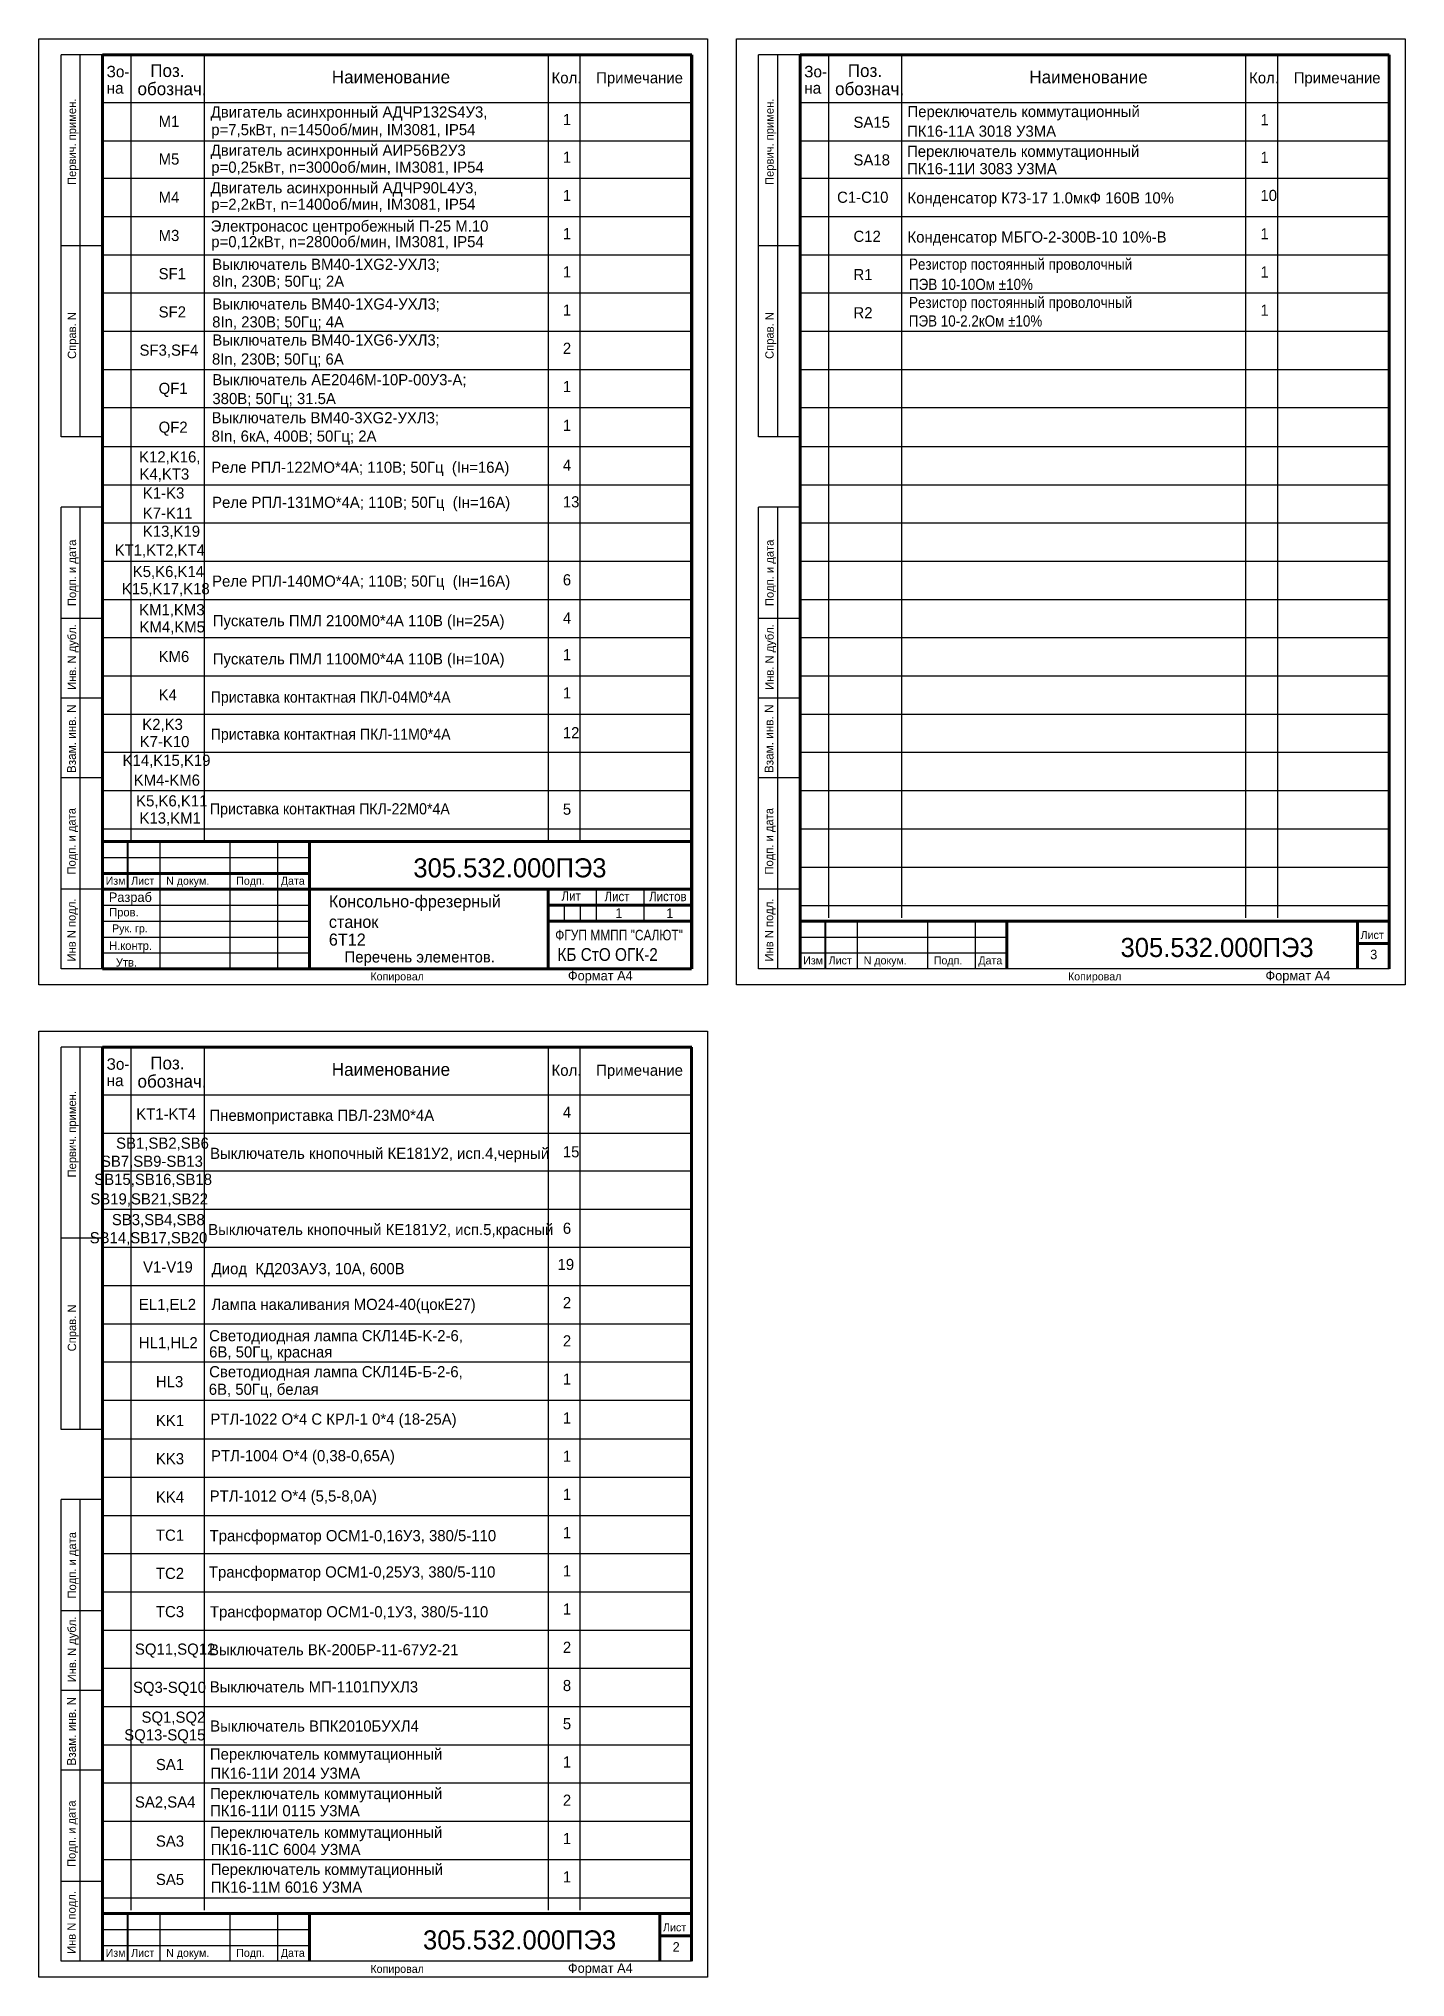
# Model space of a CAD drawing. Extents: x -8251 to 1289, y -86 to 2066.
# Drawn here: x 860 to 1289, y -15 to 594 of the extents above; entities that cross this region are included whole.
import ezdxf

# ---------------------------------------------------------------- set-up
doc = ezdxf.new("R2010")
doc.units = 0
doc.layers.get('0').update_dxf_attribs({"linetype": 'CONTINUOUS', "lineweight": 40})
doc.layers.add('РАМКА', color=7, linetype='CONTINUOUS')
doc.layers.add('Слой1', color=3, linetype='CONTINUOUS', lineweight=25)
doc.layers.add('Слой3', color=6, linetype='CONTINUOUS', lineweight=60)
doc.styles.get("Standard").update_dxf_attribs({"font": 'cad2win.shx', "height": 3.5})

msp = doc.modelspace()

# ---------------------------------------------------------------- texts
for s, height, p in [('Двигатель асинхронный АДЧР132S4У3,', 3.5, (913.98, 569.27)), ('Переключатель коммутационный', 3.5, (1132.74, 569.41)), ('M1', 3.5, (897.63, 566.31)), ('p=7,5кВт, n=1450об/мин, IM3081, IP54', 3.5, (914.15, 563.72)), ('1', 3.5, (1024.54, 566.89)), ('SA15', 3.5, (1115.78, 566.04)), ('ПК16-11A 3018 У3МА', 3.5, (1132.6, 563.25)), ('1', 3.5, (1243.54, 566.84)), ('Двигатель асинхронный АИР56В2У3', 3.5, (913.98, 557.27)), ('Переключатель коммутационный', 3.5, (1132.6, 556.93)), ('M5', 3.5, (897.63, 554.5)), ('p=0,25кВт, n=3000об/мин, IM3081, IP54', 3.5, (914.15, 551.94)), ('1', 3.5, (1024.54, 555.07)), ('SA18', 3.5, (1115.78, 554.23)), ('ПК16-11И 3083 У3МА', 3.5, (1132.6, 551.49)), ('1', 3.5, (1243.54, 555.03)), ('Двигатель асинхронный АДЧР90L4У3,', 3.5, (913.98, 545.46)), ('M4', 3.5, (897.63, 542.5)), ('p=2,2кВт, n=1400об/мин, IM3081, IP54', 3.5, (914.15, 540.31)), ('1', 3.5, (1024.54, 543.07)), ('C1-C10', 3.5, (1110.63, 542.5)), ('Конденсатор К73-17 1.0мкФ 160В 10%%%', 3.5, (1132.74, 542.29)), ('10', 3.5, (1243.54, 543.07)), ('Электронасос центробежный П-25 М.10', 3.5, (913.98, 533.46)), ('M3', 3.5, (897.63, 530.5)), ('p=0,12кВт, n=2800об/мин, IM3081, IP54', 3.5, (914.15, 528.55)), ('1', 3.5, (1024.54, 531.07)), ('C12', 3.5, (1115.78, 530.23)), ('Конденсатор МБГО-2-300В-10 10%%%-В', 3.5, (1132.74, 530.02)), ('1', 3.5, (1243.54, 531.03)), ('Выключатель ВМ40-1ХG2-УХЛ3;', 3.5, (914.46, 521.45)), ('SF1', 3.5, (897.63, 518.5)), ('8In, 230В; 50Гц; 2А ', 3.5, (914.5, 516.13)), ('1', 3.5, (1024.54, 519.07)), ('R1', 3.5, (1115.78, 518.23)), ('1', 3.5, (1243.54, 519.03)), ('Выключатель ВМ40-1ХG4-УХЛ3;', 3.5, (914.5, 509)), ('SF2', 3.5, (897.63, 506.5)), ('8In, 230В; 50Гц; 4А ', 3.5, (914.44, 503.37)), ('1', 3.5, (1024.54, 507.07)), ('R2', 3.5, (1115.78, 506.23)), ('1', 3.5, (1243.54, 507.03)), ('Выключатель ВМ40-1ХG6-УХЛ3;', 3.5, (914.5, 497.69)), ('SF3,SF4', 3.5, (891.63, 494.5)), ('8In, 230В; 50Гц; 6А ', 3.5, (914.37, 491.71)), ('2', 3.5, (1024.54, 495.07)), ('Выключатель AE2046M-10P-00У3-А;', 3.5, (914.5, 485.21)), ('QF1', 3.5, (897.63, 482.5)), ('380В; 50Гц; 31.5А ', 3.5, (914.5, 479.3)), ('1', 3.5, (1024.54, 483.07)), ('Выключатель ВМ40-3ХG2-УХЛ3;', 3.5, (914.27, 473.27)), ('QF2', 3.5, (897.63, 470.31)), ('8In, 6кА, 400В; 50Гц; 2А ', 3.5, (914.27, 467.51)), ('1', 3.5, (1024.54, 470.88)), ('K12,K16,', 3.5, (891.51, 461)), ('K4,KT3', 3.5, (891.63, 455.61)), ('Реле РПЛ-122MО*4A; 110В; 50Гц  (Iн=16А)', 3.5, (914.17, 457.73)), ('4', 3.5, (1024.54, 458.39)), ('K1-K3', 3.5, (892.68, 449.64)), ('Реле РПЛ-131MО*4A; 110В; 50Гц  (Iн=16А)', 3.5, (914.42, 446.72)), ('13', 3.5, (1024.54, 446.88)), ('K7-K11', 3.5, (892.66, 443.34)), ('K13,K19', 3.5, (892.68, 437.64)), ('KT1,KT2,KT4', 3.5, (883.82, 431.73)), ('K5,K6,K14', 3.5, (889.51, 425)), ('K15,K17,K18', 3.5, (886.08, 419.61)), ('Реле РПЛ-140MО*4A; 110В; 50Гц  (Iн=16А)', 3.5, (914.42, 421.99)), ('6', 3.5, (1024.54, 422.39)), ('KM1,KM3', 3.5, (891.51, 413)), ('4', 3.5, (1024.54, 410.39)), ('KM4,KM5', 3.5, (891.63, 407.61)), ('Пускатель ПМЛ 2100M0*4А 110B (Iн=25A)', 3.5, (914.63, 409.57)), ('KM6', 3.5, (897.63, 398.31)), ('1', 3.5, (1024.54, 398.88)), ('Пускатель ПМЛ 1100M0*4А 110B (Iн=10A)', 3.5, (914.63, 397.57)), ('K4', 3.5, (897.63, 386.31)), ('1', 3.5, (1024.54, 386.88)), ('K2,K3', 3.5, (892.49, 377)), ('12', 3.5, (1024.54, 374.39)), ('K7-K10', 3.5, (891.69, 371.61)), ('K14,K15,K19', 3.5, (886.32, 365.73)), ('KM4-KM6', 3.5, (889.81, 359.51)), ('K5,K6,K11', 3.5, (890.57, 353)), ('5', 3.5, (1024.54, 350.39)), ('K13,KM1', 3.5, (891.63, 347.61)), ('305.532.000ПЭ3', 6, (977.61, 330.71)), ('Консольно-фрезерный', 3.8, (951.07, 321.29)), ('станок', 3.8, (951.07, 314.87)), ('1', 3, (1041, 318)), ('1', 3, (1057, 318)), ('6Т12', 3.8, (951.07, 309.29)), ('305.532.000ПЭ3', 6, (1199.63, 305.72)), ('Перечень элементов.', 3.5, (956, 304)), ('3', 3, (1278, 305.01)), ('Копировал', 2.5, (964.12, 298.38)), ('Копировал', 2.5, (1183.12, 298.38)), ('KT1-KT4', 3.5, (890.6, 254.7)), ('Пневмоприставка ПВЛ-23M0*4A', 3.5, (913.62, 254.28)), ('4', 3.5, (1024.54, 255.27)), ('SB1,SB2,SB6', 3.5, (884.28, 245.53)), ('Выключатель кнопочный КЕ181У2, исп.4,черный', 3.5, (913.8, 242.33)), ('15', 3.5, (1024.54, 242.82)), ('SB15,SB16,SB18', 3.5, (877.43, 234.16)), ('SB7,SB9-SB13', 3.5, (879.52, 239.85)), ('SB19,SB21,SB22', 3.5, (876.19, 228.04)), ('SB14,SB17,SB20', 3.5, (875.98, 215.85)), ('SB3,SB4,SB8', 3.5, (882.96, 221.53)), ('Выключатель кнопочный КЕ181У2, исп.5,красный', 3.5, (913.19, 218.4)), ('6', 3.5, (1024.54, 218.82)), ('V1-V19', 3.5, (892.75, 206.65)), ('Диод  КД203AУ3, 10А, 600В', 3.5, (914.28, 206.14)), ('19', 3.5, (1022.87, 207.46)), ('EL1,EL2', 3.5, (891.43, 194.89)), ('Лампа накаливания МО24-40(цокЕ27)', 3.5, (914.23, 194.91)), ('2', 3.5, (1024.54, 195.46)), ('HL1,HL2', 3.5, (891.43, 182.89)), ('6В, 50Гц, красная', 3.5, (913.49, 179.99)), ('Светодиодная лампа СКЛ14Б-K-2-6,', 3.5, (913.5, 185.09)), ('2', 3.5, (1024.54, 183.46)), ('Светодиодная лампа СКЛ14Б-Б-2-6,', 3.5, (913.5, 173.78)), ('HL3', 3.5, (896.78, 170.65)), ('6В, 50Гц, белая', 3.5, (913.37, 168.27)), ('1', 3.5, (1024.54, 171.46)), ('KK1', 3.5, (896.78, 158.46)), ('РТЛ-1022 О*4 C КРЛ-1 0*4 (18-25А)', 3.5, (913.89, 158.9)), ('1', 3.5, (1024.54, 159.26)), ('KK3', 3.5, (896.78, 146.46)), ('РТЛ-1004 О*4 (0,38-0,65А)', 3.5, (914.09, 147.41)), ('1', 3.5, (1024.54, 147.26)), ('KK4', 3.5, (896.78, 134.46)), ('РТЛ-1012 О*4 (5,5-8,0А)', 3.5, (913.66, 134.76)), ('1', 3.5, (1024.54, 135.26)), ('TC1', 3.5, (896.78, 122.46)), ('Трансформатор ОСМ1-0,16У3, 380/5-110', 3.5, (913.63, 122.31)), ('1', 3.5, (1024.54, 123.26)), ('TC2', 3.5, (896.78, 110.46)), ('Трансформатор ОСМ1-0,25У3, 380/5-110  ', 3.5, (913.4, 110.91)), ('1', 3.5, (1024.54, 111.26)), ('TC3', 3.5, (896.78, 98.46)), ('Трансформатор ОСМ1-0,1У3, 380/5-110', 3.5, (913.74, 98.41)), ('1', 3.5, (1024.54, 99.26)), ('SQ11,SQ12', 3.5, (890.19, 86.69)), ('Выключатель ВК-200БР-11-67У2-21', 3.5, (913.46, 86.49)), ('2', 3.5, (1024.54, 87.26)), ('SQ3-SQ10', 3.5, (889.58, 74.69)), ('Выключатель МП-1101ПУХЛ3', 3.5, (913.69, 74.84)), ('8', 3.5, (1024.54, 75.26)), ('SQ1,SQ2', 3.5, (892.26, 65.33)), ('SQ13-SQ15', 3.5, (886.83, 59.77)), ('Выключатель ВПК2010БУХЛ4', 3.5, (913.82, 62.54)), ('5', 3.5, (1024.54, 63.26)), ('Переключатель коммутационный', 3.5, (913.73, 53.74)), ('SA1', 3.5, (896.78, 50.46)), ('ПК16-11И 2014 У3МА', 3.5, (913.86, 47.75)), ('1', 3.5, (1024.54, 51.26)), ('Переключатель коммутационный', 3.5, (913.78, 41.35)), ('2', 3.5, (1024.54, 39.26)), ('SA2,SA4', 3.5, (890.19, 38.69)), ('ПК16-11И 0115 У3МА', 3.5, (913.78, 35.96)), ('Переключатель коммутационный', 3.5, (913.78, 29.18)), ('1', 3.5, (1024.54, 27.22)), ('SA3', 3.5, (896.78, 26.42)), ('ПК16-11C 6004 У3МА', 3.5, (913.98, 23.8)), ('Переключатель коммутационный', 3.5, (913.98, 17.55)), ('1', 3.5, (1024.54, 15.18)), ('SA5', 3.5, (896.78, 14.38)), ('ПК16-11M 6016 У3МА', 3.5, (913.98, 11.96)), ('305.532.000ПЭ3', 6, (980.63, -5.86)), ('2', 3, (1059, -6.57)), ('Копировал', 2.5, (964.12, -13.2))]:
    msp.add_text(s, height=height).set_placement(p)
for s, width, p in [('Резистор постоянный проволочный', 0.9, (1133.22, 521.48)), ('ПЭВ 10-10Ом %%P10%%%', 0.9, (1133.22, 515.15)), ('Резистор постоянный проволочный', 0.9, (1133.22, 509.47)), ('ПЭВ 10-2.2кОм %%P10%%%', 0.9, (1133.15, 503.66)), ('Приставка контактная ПКЛ-04M0*4A', 0.95, (913.98, 385.58)), ('Приставка контактная ПКЛ-11M0*4A', 0.95, (913.98, 373.94)), ('Приставка контактная ПКЛ-22M0*4A', 0.95, (913.74, 350.5))]:
    msp.add_text(s, height=3.5, dxfattribs=dict(width=width)).set_placement(p)
at = {"color": 0}
for s, height, width, p in [('ФГУП ММПП "САЛЮТ"', 3.3, 0.85, (1022.14, 310.96)), ('КБ СтО ОГК-2', 4, 0.9, (1022.84, 304.51))]:
    msp.add_text(s, height=height, dxfattribs=dict(at, width=width)).set_placement(p)
at = {"layer": 'Слой1'}
for s, height, p in [('Зо-', 3.6, (881.3, 581.9)), ('Поз.', 4, (895, 582)), ('Зо-', 3.6, (1100.3, 581.9)), ('Поз.', 4, (1114, 582)), ('на', 3.6, (881.3, 576.76)), ('обознач.', 4, (891, 576.29)), ('Наименование', 4, (952, 580)), ('Кол.', 3.5, (1021, 580)), ('Примечание', 3.5, (1035, 580)), ('на', 3.6, (1100.3, 576.76)), ('обознач.', 4, (1110, 576.29)), ('Наименование', 4, (1171, 580)), ('Кол.', 3.5, (1240, 580)), ('Примечание', 3.5, (1254, 580)), ('Изм', 2.5, (880.99, 328.4)), ('Лист', 2.5, (888.99, 328.4)), ('N докум.', 2.5, (899.99, 328.4)), ('Подп.', 2.5, (921.99, 328.4)), ('Дата', 2.5, (935.99, 328.4)), ('Разраб', 3, (882, 323)), ('Пров.', 2.625, (882.09, 318.47)), ('Н.контр.', 2.625, (882.09, 307.97)), ('Рук. гр.', 2.5, (883, 313.46)), ('Лист', 2.5, (1274.99, 311.4)), ('Утв.', 2.625, (884.19, 302.72)), ('Изм', 2.5, (1099.99, 303.4)), ('Лист', 2.5, (1107.99, 303.4)), ('N докум.', 2.5, (1118.99, 303.4)), ('Подп.', 2.5, (1140.99, 303.4)), ('Дата', 2.5, (1154.99, 303.4)), ('Формат А4', 3, (1026.12, 298.38)), ('Формат А4', 3, (1245.12, 298.38)), ('Зо-', 3.6, (881.3, 270.33)), ('Поз.', 4, (895, 270.43)), ('на', 3.6, (881.3, 265.18)), ('обознач.', 4, (891, 264.71)), ('Наименование', 4, (952, 268.43)), ('Кол.', 3.5, (1021, 268.43)), ('Примечание', 3.5, (1035, 268.43)), ('Лист', 2.5, (1055.99, -0.17)), ('Изм', 2.5, (880.99, -8.17)), ('Лист', 2.5, (888.99, -8.17)), ('N докум.', 2.5, (899.99, -8.17)), ('Подп.', 2.5, (921.99, -8.17)), ('Дата', 2.5, (935.99, -8.17)), ('Формат А4', 3, (1026.12, -13.2))]:
    msp.add_text(s, height=height, dxfattribs=at).set_placement(p)
for s, height, p in [('Первич. примен.', 2.625, (871.72, 548.09)), ('Первич. примен.', 2.625, (1090.72, 548.09)), ('Справ. N', 2.625, (871.72, 493.49)), ('Справ. N', 2.625, (1090.72, 493.49)), ('Подп. и дата', 2.625, (871.72, 415.89)), ('Подп. и дата', 2.625, (1090.72, 415.89)), ('Инв. N дубл.', 2.625, (871.72, 389.59)), ('Инв. N дубл.', 2.625, (1090.72, 389.59)), ('Взам. инв. N', 2.7563, (871.65, 363.46)), ('Взам. инв. N', 2.7563, (1090.65, 363.46)), ('Подп. и дата', 2.625, (871.58, 331.62)), ('Подп. и дата', 2.625, (1090.58, 331.62)), ('Инв N подл.', 2.625, (871.58, 304.32)), ('Инв N подл.', 2.625, (1090.58, 304.32)), ('Первич. примен.', 2.625, (871.72, 236.52)), ('Справ. N', 2.625, (871.72, 181.92)), ('Подп. и дата', 2.625, (871.72, 104.32)), ('Инв. N дубл.', 2.625, (871.72, 78.02)), ('Взам. инв. N', 2.7563, (871.65, 51.88)), ('Подп. и дата', 2.625, (871.58, 20.04)), ('Инв N подл.', 2.625, (871.58, -7.26))]:
    msp.add_text(s, height=height, rotation=90, dxfattribs=at).set_placement(p)
at = {"layer": 'Слой1', "width": 0.9}
for s, p in [('Лит', (1024.12, 323.38)), ('Лист', (1037.62, 323.25)), ('Листов', (1051.62, 323.25))]:
    msp.add_text(s, height=3, dxfattribs=at).set_placement(p)

# ---------------------------------------------------------------- linework, layer by layer
for p, q in [((887.97, 326.99), (887.97, 341.99)), ((898.16, 341.99), (898.16, 341.99)), ((898.16, 341.99), (898.16, 341.99)), ((1106.97, 301.99), (1106.97, 316.99)), ((1117.16, 316.99), (1117.16, 316.99)), ((1117.16, 316.99), (1117.16, 316.99)), ((887.97, -9.58), (887.97, 5.42)), ((898.16, 5.42), (898.16, 5.42)), ((898.16, 5.42), (898.16, 5.42))]:
    msp.add_line(p, q)
at = {"layer": 'РАМКА'}
for p, q in [((897.97, 341.99), (897.97, 301.99)), ((919.97, 342.05), (919.97, 301.99)), ((934.97, 342.04), (934.97, 301.99)), ((1034.97, 326.99), (1034.97, 316.99)), ((1049.97, 326.99), (1049.97, 316.99)), ((1116.97, 317), (1116.97, 301.99)), ((1138.97, 317), (1138.97, 301.99)), ((1153.97, 317), (1153.97, 301.99)), ((1098.97, 306.99), (1163.97, 306.99)), ((1283.97, 301.99), (1098.97, 301.99)), ((897.97, 5.43), (897.97, -9.58)), ((919.97, 5.43), (919.97, -9.58)), ((934.97, 5.43), (934.97, -9.58)), ((879.97, -4.58), (944.97, -4.58)), ((1064.97, -9.58), (879.97, -9.58))]:
    msp.add_line(p, q, dxfattribs=at)
at = {"layer": 'Слой1'}
for p, q in [((860, 297), (860, 594)), ((860, 594), (1070, 594)), ((1070, 594), (1070, 297)), ((1079, 594), (1289, 594)), ((1079, 297), (1079, 594)), ((1289, 594), (1289, 297)), ((867, 469), (867, 589)), ((880, 589), (867, 589)), ((873, 469), (873, 589)), ((889, 342), (889, 589)), ((912, 342), (912, 589)), ((1020, 342), (1020, 589)), ((1030, 342), (1030, 589)), ((1086, 469), (1086, 589)), ((1099, 589), (1086, 589)), ((1092, 469), (1092, 589)), ((1108, 318), (1108, 589)), ((1131, 318), (1131, 589)), ((1239, 318), (1239, 589)), ((1249, 318), (1249, 589)), ((880, 574), (1064.95, 574)), ((1099, 574), (1283.95, 574)), ((880, 562), (1064.95, 562)), ((1099, 562), (1283.95, 562)), ((880.01, 550.19), (1065.01, 550.19)), ((1099.01, 550.19), (1284.01, 550.19)), ((880.01, 538.19), (1065.01, 538.19)), ((1099.01, 538.19), (1284.01, 538.19)), ((880, 529), (867, 529)), ((880.01, 526.19), (1065.01, 526.19)), ((1099, 529), (1086, 529)), ((1099.01, 526.19), (1284.01, 526.19)), ((880.01, 514.19), (1065.01, 514.19)), ((1099.01, 514.19), (1284.01, 514.19)), ((880.01, 502.19), (1065.01, 502.19)), ((1099.01, 502.19), (1284.01, 502.19)), ((880.01, 490.19), (1065.01, 490.19)), ((1099.01, 490.19), (1284.01, 490.19)), ((880.01, 478.19), (1065.01, 478.19)), ((1099.01, 478.19), (1284.01, 478.19)), ((880, 469), (867, 469)), ((1099, 469), (1086, 469)), ((879.97, 465.99), (1064.97, 465.99)), ((1098.97, 465.99), (1283.97, 465.99)), ((879.97, 453.99), (1064.97, 453.99)), ((1098.97, 453.99), (1283.97, 453.99)), ((867, 302), (867, 447)), ((880, 447), (867, 447)), ((873, 302), (873, 447)), ((1086, 302), (1086, 447)), ((1099, 447), (1086, 447)), ((1092, 302), (1092, 447)), ((879.97, 441.99), (1064.97, 441.99)), ((1098.97, 441.99), (1283.97, 441.99)), ((879.97, 429.99), (1064.97, 429.99)), ((1098.97, 429.99), (1283.97, 429.99)), ((879.97, 417.99), (1064.97, 417.99)), ((1098.97, 417.99), (1283.97, 417.99)), ((880, 412), (867, 412)), ((1099, 412), (1086, 412)), ((879.97, 405.99), (1064.97, 405.99)), ((1098.97, 405.99), (1283.97, 405.99)), ((879.97, 393.99), (1064.97, 393.99)), ((1098.97, 393.99), (1283.97, 393.99)), ((880, 387), (867, 387)), ((1099, 387), (1086, 387)), ((879.97, 381.99), (1064.97, 381.99)), ((1098.97, 381.99), (1283.97, 381.99)), ((879.97, 369.99), (1064.97, 369.99)), ((1098.97, 369.99), (1283.97, 369.99)), ((880, 362), (867, 362)), ((1099, 362), (1086, 362)), ((879.97, 357.99), (1064.97, 357.99)), ((1098.97, 357.99), (1283.97, 357.99)), ((879.97, 345.99), (1064.97, 345.99)), ((1098.97, 345.99), (1283.97, 345.99)), ((879.97, 336.99), (944.97, 336.99)), ((1098.97, 333.95), (1283.97, 333.95)), ((880, 327), (867, 327)), ((1099, 327), (1086, 327)), ((879.97, 321.99), (944.97, 321.99)), ((879.97, 316.99), (944.97, 316.99)), ((1024.97, 321.99), (1024.97, 316.99)), ((1029.97, 321.99), (1029.97, 316.99)), ((1098.97, 321.91), (1283.97, 321.91)), ((879.97, 311.99), (944.97, 311.99)), ((1098.97, 311.99), (1163.97, 311.99)), ((879.97, 306.99), (944.97, 306.99)), ((880, 302), (867, 302)), ((1099, 302), (1086, 302)), ((1070, 297), (860, 297)), ((1289, 297), (1079, 297)), ((860, 282.43), (1070, 282.43)), ((860, -14.57), (860, 282.43)), ((1070, 282.43), (1070, -14.57)), ((867, 157.43), (867, 277.43)), ((880, 277.43), (867, 277.43)), ((873, 157.43), (873, 277.43)), ((889, 6.43), (889, 277.43)), ((912, 6.43), (912, 277.43)), ((1020, 6.43), (1020, 277.43)), ((1030, 6.43), (1030, 277.43)), ((880, 262.43), (1064.95, 262.43)), ((880, 250.43), (1064.95, 250.43)), ((880.01, 238.61), (1065.01, 238.61)), ((880.01, 226.61), (1065.01, 226.61)), ((880, 217.43), (867, 217.43)), ((880.01, 214.61), (1065.01, 214.61)), ((880.01, 202.61), (1065.01, 202.61)), ((880.01, 190.61), (1065.01, 190.61)), ((880.01, 178.61), (1065.01, 178.61)), ((880.01, 166.61), (1065.01, 166.61)), ((880, 157.43), (867, 157.43)), ((879.97, 154.42), (1064.97, 154.42)), ((879.97, 142.42), (1064.97, 142.42)), ((867, -9.57), (867, 135.43)), ((880, 135.43), (867, 135.43)), ((873, -9.57), (873, 135.43)), ((879.97, 130.42), (1064.97, 130.42)), ((879.97, 118.42), (1064.97, 118.42)), ((879.97, 106.42), (1064.97, 106.42)), ((880, 100.43), (867, 100.43)), ((879.97, 94.42), (1064.97, 94.42)), ((879.97, 82.42), (1064.97, 82.42)), ((880, 75.43), (867, 75.43)), ((879.97, 70.42), (1064.97, 70.42)), ((879.97, 58.42), (1064.97, 58.42)), ((880, 50.43), (867, 50.43)), ((879.97, 46.42), (1064.97, 46.42)), ((879.97, 34.42), (1064.97, 34.42)), ((879.97, 22.38), (1064.97, 22.38)), ((880, 15.43), (867, 15.43)), ((879.97, 10.34), (1064.97, 10.34)), ((879.97, 0.42), (944.97, 0.42)), ((880, -9.57), (867, -9.57)), ((1070, -14.57), (860, -14.57))]:
    msp.add_line(p, q, dxfattribs=at)
at = {"layer": 'Слой3'}
for p, q in [((880, 589), (880, 302)), ((880, 588.98), (1065, 588.98)), ((1064.97, 588.99), (1064.97, 301.99)), ((1065, 589), (1065, 302)), ((1099, 589), (1099, 302)), ((1099, 588.98), (1284, 588.98)), ((1283.97, 588.99), (1283.97, 301.99)), ((880, 341.99), (1065, 341.99)), ((944.97, 341.99), (944.97, 301.99)), ((879.97, 331.99), (944.97, 331.99)), ((879.97, 326.99), (944.97, 326.99)), ((944.97, 326.99), (1064.97, 326.99)), ((1019.97, 326.99), (1019.97, 301.99)), ((1019.97, 321.99), (1064.97, 321.99)), ((1019.97, 316.99), (1064.97, 316.99)), ((1099, 316.99), (1283.97, 316.99)), ((1163.97, 317), (1163.97, 301.99)), ((1274, 317), (1274, 302)), ((1274, 310), (1284, 310)), ((1064.97, 301.99), (879.97, 301.99)), ((880, 277.43), (880, -9.57)), ((880, 277.41), (1065, 277.41)), ((1064.97, 277.42), (1064.97, -9.58)), ((880, 5.42), (1064.97, 5.42)), ((944.97, 5.43), (944.97, -9.58)), ((1055, 5.43), (1055, -9.57)), ((1055, -1.57), (1065, -1.57))]:
    msp.add_line(p, q, dxfattribs=at)

msp.set_redraw_order([(e.dxf.handle, doc.entitydb.next_handle()) for e in msp.query("TEXT MTEXT ATTDEF DIMENSION ARC_DIMENSION")])  # texts and dimensions are drawn at this point

doc.saveas('drawing.dxf')
